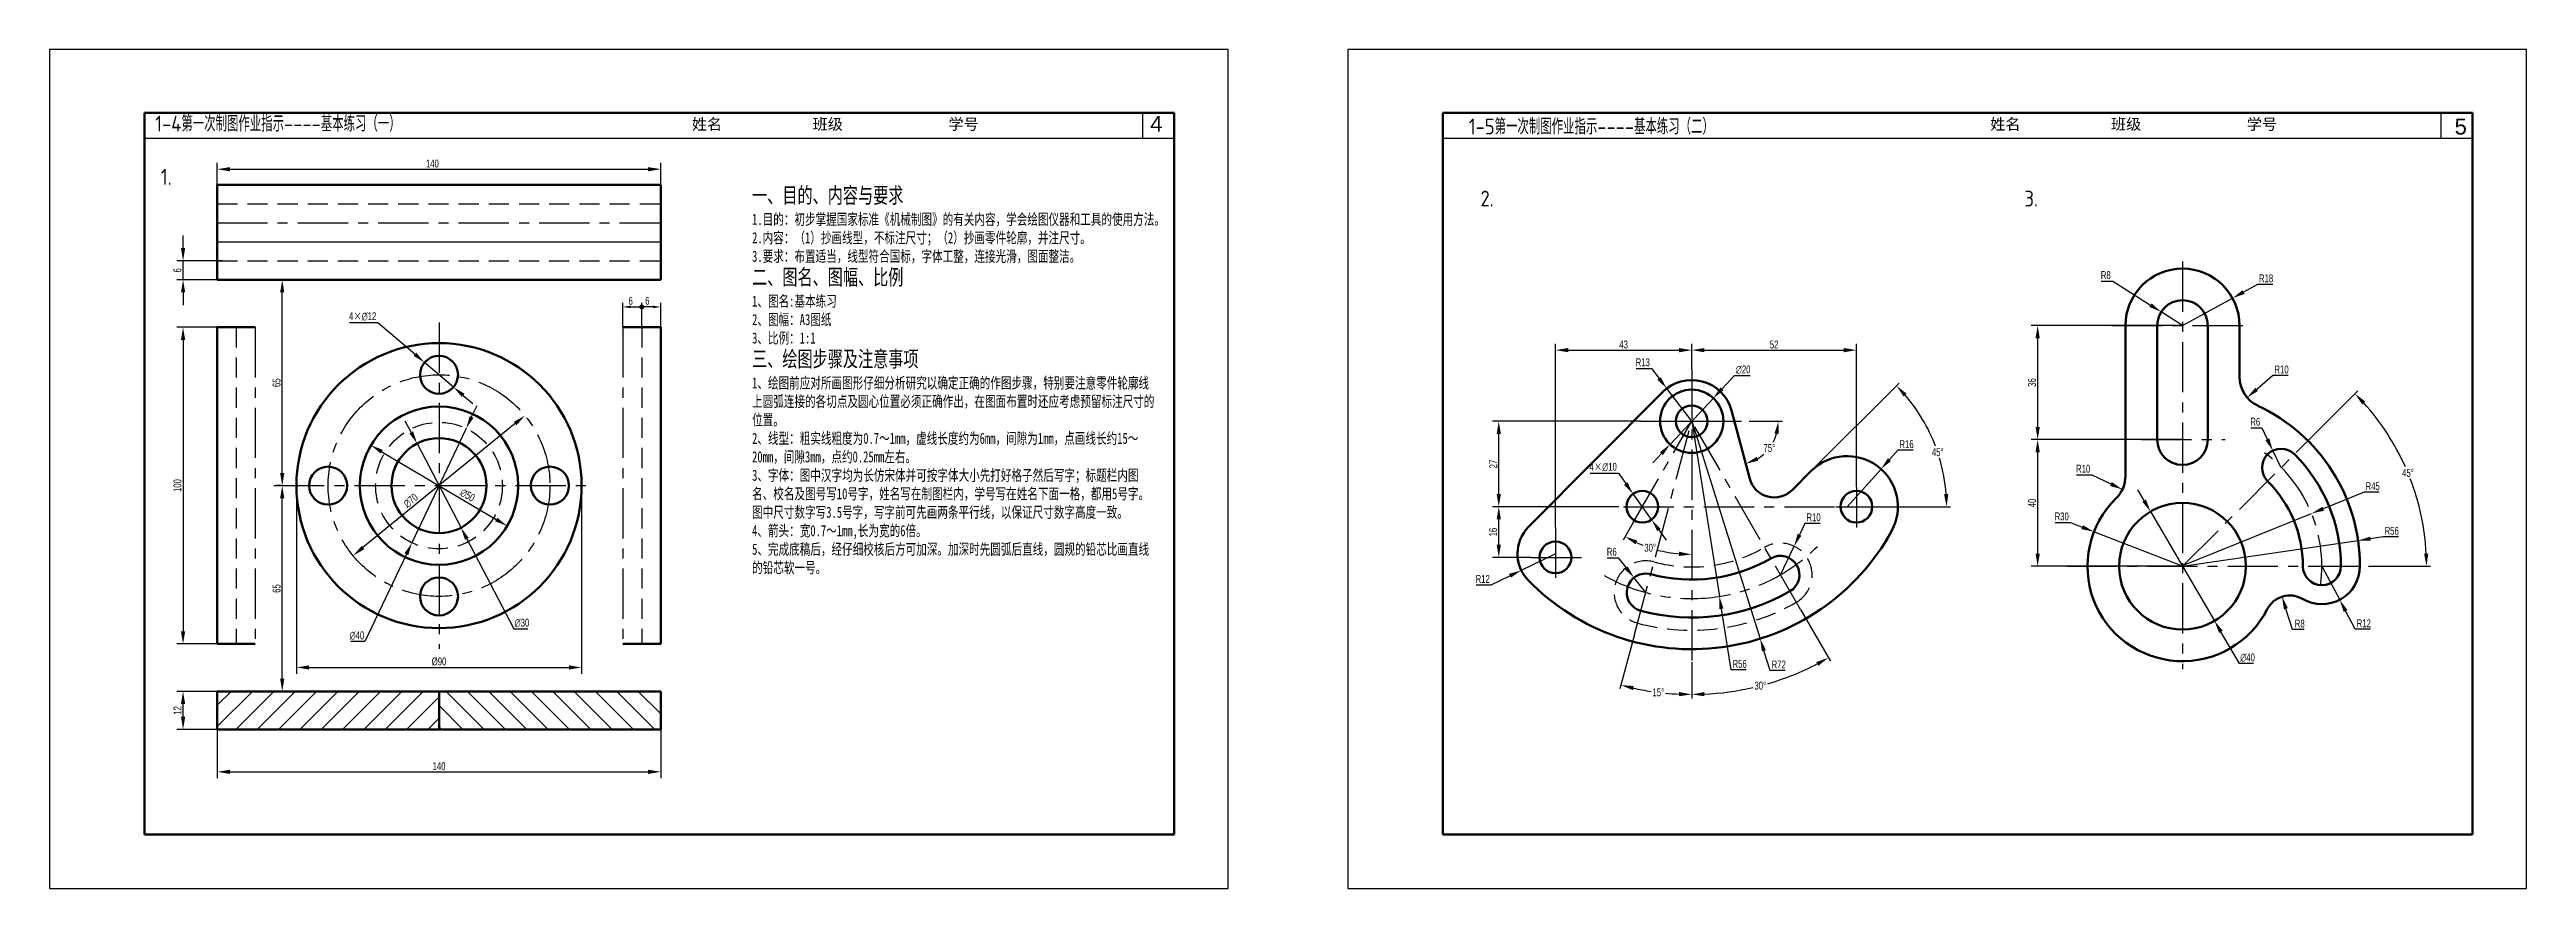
# Model space of a CAD drawing. Header units: millimetres. Extents: x 1205 to 2401, y 439 to 1028.
# Drawn here: x 1205 to 1987, y 439 to 704 of the extents above; entities that cross this region are included whole.
import ezdxf

# ---------------------------------------------------------------- set-up
doc = ezdxf.new("R2010")
doc.units = ezdxf.units.MM
doc.linetypes.add('CENTER', pattern=[50.8, 31.75, -6.35, 6.35, -6.35])
doc.linetypes.add('HIDDEN', pattern=[9.525, 6.35, -3.175])
for name, color, linetype in [('中心线', 250, 'CENTER'), ('尺寸标注', 250, 'Continuous'), ('文字', 7, 'Continuous'), ('细实线', 7, 'Continuous'), ('虚线', 250, 'HIDDEN')]:
    doc.layers.add(name, color=color, linetype=linetype)
doc.layers.add('粗实线', color=7, linetype='Continuous', lineweight=50)
doc.styles.get("Standard").update_dxf_attribs({"font": 'gbenor.shx', "bigfont": 'gbcbig.shx'})
doc.styles.add('尺寸标注', font='ARIAL.TTF', dxfattribs={"width": 0.7})
doc.styles.add('样式 1', font='ARIAL.TTF', dxfattribs={"height": 5})
doc.styles.add('样式 5', font='SIMFANG.TTF', dxfattribs={"width": 0.7, "height": 3.5})
doc.styles.add('汉字', font='gbenor.shx', dxfattribs={"height": 5, "bigfont": 'gbcbig.shx'})
doc.dimstyles.new('ISO-25$0', dxfattribs={"dimtxt": 2.5, "dimasz": 4, "dimexe": 2, "dimexo": 0, "dimgap": 0.5, "dimtad": 1, "dimdec": 1, "dimrnd": 1, "dimdsep": 46, "dimtxsty": '尺寸标注', "dimcen": 0, "dimclrd": 256, "dimclre": 256, "dimclrt": 256, "dimadec": 0, "dimazin": 0, "dimtfac": 1, "dimtdec": 1, "dimtmove": 0, "dimatfit": 3, "dimfxl": 0, "dimlwd": -1, "dimlwe": -1, "dimarcsym": 0})
doc.dimstyles.new('ISO-25$2', dxfattribs={"dimtxt": 2.5, "dimasz": 2.5, "dimexe": 1.25, "dimexo": 0, "dimtad": 1, "dimtih": 1, "dimtoh": 1, "dimdec": 0, "dimdsep": 46, "dimtxsty": '尺寸标注', "dimcen": 2.5, "dimclrd": 256, "dimclre": 256, "dimclrt": 256, "dimadec": 0, "dimazin": 0, "dimtfac": 1, "dimtdec": 0, "dimtmove": 0, "dimatfit": 3, "dimfxl": 0, "dimlwd": -1, "dimlwe": -1, "dimarcsym": 0})
doc.dimstyles.new('ISO-25$3', dxfattribs={"dimtxt": 2.5, "dimasz": 2.5, "dimexe": 1.25, "dimexo": 0, "dimtad": 1, "dimtoh": 1, "dimdec": 0, "dimdsep": 46, "dimtxsty": '尺寸标注', "dimcen": 2.5, "dimclrd": 256, "dimclre": 256, "dimclrt": 256, "dimadec": 0, "dimazin": 0, "dimtfac": 1, "dimtdec": 0, "dimtmove": 0, "dimatfit": 0, "dimfxl": 0, "dimlwd": -1, "dimlwe": -1, "dimarcsym": 0})
doc.dimstyles.new('ISO-25$4', dxfattribs={"dimtxt": 2.5, "dimasz": 2.5, "dimexe": 1.25, "dimexo": 0, "dimtad": 1, "dimtoh": 1, "dimdec": 0, "dimdsep": 46, "dimtxsty": '尺寸标注', "dimcen": 2.5, "dimclrd": 256, "dimclre": 256, "dimclrt": 256, "dimadec": 0, "dimazin": 0, "dimtfac": 1, "dimtdec": 0, "dimtmove": 0, "dimatfit": 3, "dimfxl": 0, "dimlwd": -1, "dimlwe": -1, "dimarcsym": 0})
doc.dimstyles.new('小尺寸', dxfattribs={"dimtxt": 2.5, "dimasz": 2.5, "dimexe": 1.25, "dimexo": 0, "dimtad": 1, "dimdec": 0, "dimdsep": 46, "dimtxsty": '尺寸标注', "dimblk2": 'DOTSMALL', "dimsah": 1, "dimcen": 2.5, "dimclrd": 256, "dimclre": 256, "dimclrt": 256, "dimadec": 0, "dimazin": 0, "dimtfac": 1, "dimtdec": 0, "dimtmove": 0, "dimatfit": 3, "dimfxl": 0, "dimlwd": -1, "dimlwe": -1, "dimarcsym": 0})

msp = doc.modelspace()

# ---------------------------------------------------------------- texts
at = {"layer": '尺寸标注', "color": 7, "char_height": 5, "width": 10, "attachment_point": 5, "style": '样式 1'}
for s, insert in [('4', (1554.64, 680.76)), ('5', (1966.35, 679.85))]:
    msp.add_mtext(s, dxfattribs=dict(at, insert=insert))
at = {"layer": '文字', "color": 7, "char_height": 3.5, "width": 313.5, "attachment_point": 4}
for insert in [(1403.25, 680.45), (1813.07, 680.45)]:
    msp.add_mtext('{\\fSimSun|b0|i0|c134|p2;  姓名            班级              学号}', dxfattribs=dict(at, insert=insert))
at = {"layer": '细实线', "color": 7}
for s, insert, char_height, width, attachment_point, style in [('{\\fSimSun|b0|i0|c134|p2;  }1-4第一次制图作业指示----基本练习（一）', (1231.85, 680.76), 5, 313.5, 4, '汉字'), ('  1-5第一次制图作业指示----基本练习（二）', (1647.85, 679.85), 5, 313.5, 4, '汉字'), ('{\\H1.429x;一、目的、内容与要求}\\P1.目的：初步掌握国家标准《机械制图》的有关内容，学会绘图仪器和工具的使用方法。\\P2.内容：（1）抄画线型，不标注尺寸；（2）抄画零件轮廓，并注尺寸。\\P3.要求：布置适当，线型符合国标，字体工整，连接光滑，图面整洁。\\P{\\H1.429x;二、图名、图幅、比例}\\P1、图名:基本练习\\P2、图幅：A3图纸\\P3、比例：1:1\\P{\\H1.429x;三、绘图步骤及注意事项}\\P1、绘图前应对所画图形仔细分析研究以确定正确的作图步骤，特别要注意零件轮廓线上圆弧连接的各切点及圆心位置必须正确作出，在图面布置时还应考虑预留标注尺寸的位置。\\P2、线型：粗实线粗度为0.7～1mm，虚线长度约为6mm，间隙为1mm，点画线长约15～20mm，间隙3mm，点约0.25mm左右。\\P3、字体：图中汉字均为长仿宋体并可按字体大小先打好格子然后写字；标题栏内图名、校名及图号写10号字，姓名写在制图栏内，学号写在姓名下面一格，都用5号字。图中尺寸数字写3.5号字，写字前可先画两条平行线，以保证尺寸数字高度一致。\\P4、箭头：宽0.7～1mm,长为宽的6倍。\\P5、完成底稿后，经仔细校核后方可加深。加深时先圆弧后直线，圆规的铅芯比画直线的铅芯软一号。', (1427.03, 660.69), 3.5, 128.054, 1, '样式 5')]:
    msp.add_mtext(s, dxfattribs=dict(at, insert=insert, char_height=char_height, width=width, attachment_point=attachment_point, style=style))
at = {"layer": '细实线', "color": 7, "ltscale": 0.3, "char_height": 5, "width": 10, "attachment_point": 5}
for s, insert in [('1.', (1242.11, 664)), ('2.', (1659.03, 657.15)), ('3.', (1830.78, 657.15))]:
    msp.add_mtext(s, dxfattribs=dict(at, insert=insert))

# ---------------------------------------------------------------- blocks, each defined once
blk = doc.blocks.new('*D146')
at = {"layer": 'Defpoints', "color": 0, "transparency": 16777216}
for p in [(1868.43, 558.29), (1888.63, 523.76)]:
    blk.add_point(p, dxfattribs=at)
at = {"layer": '尺寸标注', "transparency": 16777216}
for p, q in [((1866.41, 561.74), (1864.39, 565.19)), ((1868.43, 558.29), (1888.63, 523.76)), ((1896.54, 510.25), (1890.65, 520.31)), ((1900.99, 510.25), (1896.54, 510.25))]:
    blk.add_line(p, q, dxfattribs=at)
for points in [[(1866.99, 562.08), (1865.84, 561.4), (1868.43, 558.29)], [(1891.23, 520.64), (1890.07, 519.97), (1888.63, 523.76)]]:
    blk.add_solid(points, dxfattribs=at)
at = {"layer": '尺寸标注', "transparency": 16777216, "insert": (1899.07, 512.15), "char_height": 2.5, "attachment_point": 5, "style": '尺寸标注'}
blk.add_mtext('∅40', dxfattribs=at)
blk = doc.blocks.new('*D147')
at = {"layer": 'Defpoints', "color": 0, "transparency": 16777216}
for p in [(1919.25, 557.68), (1877.8, 540.93)]:
    blk.add_point(p, dxfattribs=at)
at = {"layer": '尺寸标注', "transparency": 16777216}
for p, q in [((1935.83, 564.38), (1922.96, 559.18)), ((1940.65, 564.38), (1935.83, 564.38)), ((1877.8, 540.93), (1919.25, 557.68))]:
    blk.add_line(p, q, dxfattribs=at)
blk.add_solid([(1922.71, 559.8), (1923.21, 558.56), (1919.25, 557.68)], dxfattribs=at)
at = {"layer": '尺寸标注', "transparency": 16777216, "insert": (1938.56, 566.28), "char_height": 2.5, "attachment_point": 5, "style": '尺寸标注'}
blk.add_mtext('R45', dxfattribs=at)
blk = doc.blocks.new('*D148')
at = {"layer": 'Defpoints', "color": 0, "transparency": 16777216}
for p in [(1933.94, 549.12), (1878.53, 541.02)]:
    blk.add_point(p, dxfattribs=at)
at = {"layer": '尺寸标注', "transparency": 16777216}
for p, q in [((1878.53, 541.02), (1933.94, 549.12)), ((1941.86, 550.28), (1937.9, 549.7)), ((1946.66, 550.28), (1941.86, 550.28))]:
    blk.add_line(p, q, dxfattribs=at)
blk.add_solid([(1937.8, 550.36), (1938, 549.04), (1933.94, 549.12)], dxfattribs=at)
at = {"layer": '尺寸标注', "transparency": 16777216, "insert": (1944.57, 552.18), "char_height": 2.5, "attachment_point": 5, "style": '尺寸标注'}
blk.add_mtext('R56', dxfattribs=at)
blk = doc.blocks.new('*D149')
at = {"layer": 'Defpoints', "color": 0, "transparency": 16777216}
for p in [(1909.96, 531.4), (1912.39, 523.78)]:
    blk.add_point(p, dxfattribs=at)
at = {"layer": '尺寸标注', "transparency": 16777216}
for p, q in [((1913.29, 520.99), (1911.18, 527.59)), ((1916.95, 520.99), (1913.29, 520.99))]:
    blk.add_line(p, q, dxfattribs=at)
blk.add_solid([(1911.81, 527.8), (1910.54, 527.39), (1909.96, 531.4)], dxfattribs=at)
at = {"layer": '尺寸标注', "transparency": 16777216, "insert": (1915.54, 522.89), "char_height": 2.5, "attachment_point": 5, "style": '尺寸标注'}
blk.add_mtext('R8', dxfattribs=at)
blk = doc.blocks.new('*D150')
at = {"layer": 'Defpoints', "color": 0, "transparency": 16777216}
for p in [(1922.53, 541.02), (1928.14, 530.42)]:
    blk.add_point(p, dxfattribs=at)
at = {"layer": '尺寸标注', "transparency": 16777216}
for p, q in [((1922.53, 541.02), (1928.14, 530.42)), ((1933.05, 521.12), (1930.01, 526.88)), ((1937.84, 521.12), (1933.05, 521.12))]:
    blk.add_line(p, q, dxfattribs=at)
blk.add_solid([(1930.6, 527.19), (1929.42, 526.57), (1928.14, 530.42)], dxfattribs=at)
at = {"layer": '尺寸标注', "transparency": 16777216, "insert": (1935.76, 523), "char_height": 2.5, "attachment_point": 5, "style": '尺寸标注'}
blk.add_mtext('R12', dxfattribs=at)
blk = doc.blocks.new('*D151')
at = {"layer": 'Defpoints', "color": 0, "transparency": 16777216}
for p in [(1907.03, 577.54), (1909.64, 572.14)]:
    blk.add_point(p, dxfattribs=at)
at = {"layer": '尺寸标注', "transparency": 16777216}
for p, q in [((1900.11, 584.74), (1903.56, 584.74)), ((1903.56, 584.74), (1905.29, 581.14)), ((1909.64, 572.14), (1907.03, 577.54))]:
    blk.add_line(p, q, dxfattribs=at)
blk.add_solid([(1905.9, 581.43), (1904.69, 580.85), (1907.03, 577.54)], dxfattribs=at)
at = {"layer": '尺寸标注', "transparency": 16777216, "insert": (1901.52, 586.64), "char_height": 2.5, "attachment_point": 5, "style": '尺寸标注'}
blk.add_mtext('R6', dxfattribs=at)
blk = doc.blocks.new('*D152')
at = {"layer": 'Defpoints', "color": 0, "transparency": 16777216}
for p in [(1850.58, 551.92), (1878.53, 541.02)]:
    blk.add_point(p, dxfattribs=at)
at = {"layer": '尺寸标注', "transparency": 16777216}
for p, q in [((1838.33, 554.83), (1843.13, 554.83)), ((1843.13, 554.83), (1846.85, 553.37)), ((1878.53, 541.02), (1850.58, 551.92))]:
    blk.add_line(p, q, dxfattribs=at)
blk.add_solid([(1847.1, 554), (1846.61, 552.75), (1850.58, 551.92)], dxfattribs=at)
at = {"layer": '尺寸标注', "transparency": 16777216, "insert": (1840.41, 556.73), "char_height": 2.5, "attachment_point": 5, "style": '尺寸标注'}
blk.add_mtext('R30', dxfattribs=at)
blk = doc.blocks.new('*D153')
at = {"layer": 'Defpoints', "color": 0, "transparency": 16777216}
for p in [(1850.53, 569.59), (1859.55, 565.26)]:
    blk.add_point(p, dxfattribs=at)
at = {"layer": '尺寸标注', "transparency": 16777216}
for p, q in [((1845.09, 569.9), (1849.89, 569.9)), ((1849.89, 569.9), (1855.94, 566.99))]:
    blk.add_line(p, q, dxfattribs=at)
blk.add_solid([(1856.23, 567.59), (1855.65, 566.39), (1859.55, 565.26)], dxfattribs=at)
at = {"layer": '尺寸标注', "transparency": 16777216, "insert": (1847.18, 571.8), "char_height": 2.5, "attachment_point": 5, "style": '尺寸标注'}
blk.add_mtext('R10', dxfattribs=at)
blk = doc.blocks.new('*D154')
at = {"layer": 'Defpoints', "color": 0, "transparency": 16777216}
for p in [(1898.93, 594.29), (1906.53, 600.79)]:
    blk.add_point(p, dxfattribs=at)
at = {"layer": '尺寸标注', "transparency": 16777216}
for p, q in [((1907.07, 601.25), (1901.97, 596.89)), ((1911.87, 601.25), (1907.07, 601.25))]:
    blk.add_line(p, q, dxfattribs=at)
blk.add_solid([(1901.54, 597.4), (1902.4, 596.39), (1898.93, 594.29)], dxfattribs=at)
at = {"layer": '尺寸标注', "transparency": 16777216, "insert": (1909.79, 603.15), "char_height": 2.5, "attachment_point": 5, "style": '尺寸标注'}
blk.add_mtext('R10', dxfattribs=at)
blk = doc.blocks.new('*D155')
at = {"layer": 'Defpoints', "color": 0, "transparency": 16777216}
for p in [(1894.31, 625.69), (1878.53, 617.02)]:
    blk.add_point(p, dxfattribs=at)
at = {"layer": '尺寸标注', "transparency": 16777216}
for p, q in [((1878.53, 617.02), (1894.31, 625.69)), ((1902.19, 630.02), (1897.81, 627.61)), ((1907, 630.02), (1902.19, 630.02))]:
    blk.add_line(p, q, dxfattribs=at)
blk.add_solid([(1897.49, 628.2), (1898.13, 627.03), (1894.31, 625.69)], dxfattribs=at)
at = {"layer": '尺寸标注', "transparency": 16777216, "insert": (1904.91, 631.92), "char_height": 2.5, "attachment_point": 5, "style": '尺寸标注'}
blk.add_mtext('R18', dxfattribs=at)
blk = doc.blocks.new('*D156')
at = {"layer": 'Defpoints', "color": 0, "transparency": 16777216}
for p in [(1871.79, 621.33), (1878.53, 617.02)]:
    blk.add_point(p, dxfattribs=at)
at = {"layer": '尺寸标注', "transparency": 16777216}
for p, q in [((1852.9, 631.04), (1856.56, 631.04)), ((1856.56, 631.04), (1868.42, 623.48)), ((1878.53, 617.02), (1871.79, 621.33))]:
    blk.add_line(p, q, dxfattribs=at)
blk.add_solid([(1868.77, 624.04), (1868.06, 622.92), (1871.79, 621.33)], dxfattribs=at)
at = {"layer": '尺寸标注', "transparency": 16777216, "insert": (1854.31, 632.95), "char_height": 2.5, "attachment_point": 5, "style": '尺寸标注'}
blk.add_mtext('R8', dxfattribs=at)
blk = doc.blocks.new('*D157')
at = {"layer": 'Defpoints', "color": 0, "transparency": 16777216}
for p in [(1878.53, 617.02), (1832.81, 581.02), (1878.53, 581.02)]:
    blk.add_point(p, dxfattribs=at)
at = {"layer": '尺寸标注', "transparency": 16777216}
for p, q in [((1878.53, 617.02), (1830.81, 617.02)), ((1832.81, 613.02), (1832.81, 585.02)), ((1878.53, 581.02), (1830.81, 581.02))]:
    blk.add_line(p, q, dxfattribs=at)
for points in [[(1832.14, 613.02), (1833.48, 613.02), (1832.81, 617.02)], [(1832.14, 585.02), (1833.48, 585.02), (1832.81, 581.02)]]:
    blk.add_solid(points, dxfattribs=at)
at = {"layer": '尺寸标注', "transparency": 16777216, "insert": (1831.03, 599.02), "char_height": 2.5, "attachment_point": 5, "rotation": 90, "style": '尺寸标注'}
blk.add_mtext('36', dxfattribs=at)
blk = doc.blocks.new('*D158')
at = {"layer": 'Defpoints', "color": 0, "transparency": 16777216}
for p in [(1920.53, 583.02), (1952.92, 560.96), (1841.99, 541.02), (1878.53, 541.02), (1940.49, 541.02)]:
    blk.add_point(p, dxfattribs=at)
at = {"layer": '尺寸标注', "transparency": 16777216}
for p, q in [((1920.53, 583.02), (1933.87, 596.37)), ((1940.49, 541.02), (1956.8, 541.02))]:
    blk.add_line(p, q, dxfattribs=at)
for start, end in [(24.03567, 42.02394), (2.97606, 20.9812)]:
    blk.add_arc((1878.53, 541.02), 77.02, start, end, dxfattribs=at)
for points in [[(1935.26, 592.12), (1936.23, 593.04), (1932.99, 595.48)], [(1956.11, 545.04), (1954.78, 545), (1955.55, 541.02)]]:
    blk.add_solid(points, dxfattribs=at)
at = {"layer": '尺寸标注', "transparency": 16777216, "insert": (1949.69, 570.5), "char_height": 2.5, "attachment_point": 5, "style": '尺寸标注'}
blk.add_mtext('45°', dxfattribs=at)
blk = doc.blocks.new('*D117')
at = {"layer": 'Defpoints', "color": 0, "transparency": 16777216}
for p in [(1832.81, 581.02), (1832.81, 541.02), (1878.53, 541.02)]:
    blk.add_point(p, dxfattribs=at)
at = {"layer": '尺寸标注', "transparency": 16777216}
for p, q in [((1832.81, 581.02), (1830.81, 581.02)), ((1832.81, 577.02), (1832.81, 545.02)), ((1878.53, 541.02), (1830.81, 541.02))]:
    blk.add_line(p, q, dxfattribs=at)
for points in [[(1832.14, 577.02), (1833.48, 577.02), (1832.81, 581.02)], [(1832.14, 545.02), (1833.48, 545.02), (1832.81, 541.02)]]:
    blk.add_solid(points, dxfattribs=at)
at = {"layer": '尺寸标注', "transparency": 16777216, "insert": (1831.03, 561.02), "char_height": 2.5, "attachment_point": 5, "rotation": 90, "style": '尺寸标注'}
blk.add_mtext('40', dxfattribs=at)
blk = doc.blocks.new('*D120')
at = {"layer": 'Defpoints', "color": 0, "transparency": 16777216}
for p in [(1306.7, 579.22), (1349.72, 553.74)]:
    blk.add_point(p, dxfattribs=at)
at = {"layer": '尺寸标注', "transparency": 16777216}
blk.add_line((1310.14, 577.18), (1346.28, 555.77), dxfattribs=at)
for points in [[(1310.48, 577.76), (1309.81, 576.61), (1306.7, 579.22)], [(1346.62, 556.35), (1345.94, 555.2), (1349.72, 553.74)]]:
    blk.add_solid(points, dxfattribs=at)
at = {"layer": '尺寸标注', "transparency": 16777216, "insert": (1337.2, 563.44), "char_height": 2.5, "attachment_point": 5, "rotation": 329.35516, "style": '尺寸标注'}
blk.add_mtext('∅50', dxfattribs=at)
blk = doc.blocks.new('*D121')
at = {"layer": 'Defpoints', "color": 0, "transparency": 16777216}
for p in [(1355.34, 588.6), (1301.09, 544.36)]:
    blk.add_point(p, dxfattribs=at)
at = {"layer": '尺寸标注', "transparency": 16777216}
blk.add_line((1352.24, 586.07), (1304.19, 546.89), dxfattribs=at)
for points in [[(1351.81, 586.59), (1352.66, 585.55), (1355.34, 588.6)], [(1303.77, 547.4), (1304.61, 546.37), (1301.09, 544.36)]]:
    blk.add_solid(points, dxfattribs=at)
at = {"layer": '尺寸标注', "transparency": 16777216, "insert": (1319.29, 561.74), "char_height": 2.5, "attachment_point": 5, "rotation": 39.19986, "style": '尺寸标注'}
blk.add_mtext('∅70', dxfattribs=at)
blk = doc.blocks.new('*D122')
at = {"layer": 'Defpoints', "color": 0, "transparency": 16777216}
for p in [(1283.21, 566.48), (1373.21, 566.48), (1373.21, 509.04)]:
    blk.add_point(p, dxfattribs=at)
at = {"layer": '尺寸标注', "transparency": 16777216}
for p, q in [((1283.21, 566.48), (1283.21, 507.04)), ((1373.21, 566.48), (1373.21, 507.04)), ((1287.21, 509.04), (1369.21, 509.04))]:
    blk.add_line(p, q, dxfattribs=at)
for points in [[(1287.21, 509.71), (1287.21, 508.38), (1283.21, 509.04)], [(1369.21, 509.71), (1369.21, 508.38), (1373.21, 509.04)]]:
    blk.add_solid(points, dxfattribs=at)
at = {"layer": '尺寸标注', "transparency": 16777216, "insert": (1328.21, 510.89), "char_height": 2.5, "attachment_point": 5, "style": '尺寸标注'}
blk.add_mtext('%%C90', dxfattribs=at)
blk = doc.blocks.new('*D123')
at = {"layer": 'Defpoints', "color": 0, "transparency": 16777216}
for p in [(1323.64, 605.37), (1332.78, 597.59)]:
    blk.add_point(p, dxfattribs=at)
at = {"layer": '尺寸标注', "transparency": 16777216}
for p, q in [((1308.9, 617.94), (1299.96, 617.94)), ((1320.6, 607.96), (1308.9, 617.94)), ((1332.78, 597.59), (1323.64, 605.37)), ((1335.82, 594.99), (1338.87, 592.4))]:
    blk.add_line(p, q, dxfattribs=at)
for points in [[(1321.03, 608.47), (1320.17, 607.46), (1323.64, 605.37)], [(1336.26, 595.5), (1335.39, 594.49), (1332.78, 597.59)]]:
    blk.add_solid(points, dxfattribs=at)
at = {"layer": '尺寸标注', "transparency": 16777216, "insert": (1304.12, 619.91), "char_height": 2.5, "attachment_point": 5, "style": '尺寸标注'}
blk.add_mtext('4{\\fSimSun|b0|i0|c134|p54;×}∅12', dxfattribs=at)
blk = doc.blocks.new('_DotSmall')
at = {"color": 0, "linetype": 'ByBlock', "const_width": 0.5}
blk.add_lwpolyline([(-0.0625, 0, 1), (0.0625, 0, 1)], format="xyb", close=True, dxfattribs=at)
blk = doc.blocks.new('*D124')
at = {"layer": 'Defpoints', "color": 0, "transparency": 16777216}
for p in [(1392.21, 622.93), (1386.21, 616.48), (1392.21, 616.48)]:
    blk.add_point(p, dxfattribs=at)
at = {"layer": '尺寸标注', "transparency": 16777216}
for p, q in [((1386.21, 616.48), (1386.21, 624.18)), ((1388.71, 622.93), (1392.21, 622.93)), ((1392.21, 616.48), (1392.21, 624.18))]:
    blk.add_line(p, q, dxfattribs=at)
blk.add_solid([(1388.71, 623.35), (1388.71, 622.52), (1386.21, 622.93)], dxfattribs=at)
at = {"layer": '尺寸标注', "transparency": 16777216, "xscale": 2.5, "yscale": 2.5, "zscale": 2.5}
blk.add_blockref('_DotSmall', (1392.21, 622.93), dxfattribs=at)
at = {"layer": '尺寸标注', "transparency": 16777216, "insert": (1388.71, 624.83), "char_height": 2.5, "attachment_point": 5, "style": '尺寸标注'}
blk.add_mtext('6', dxfattribs=at)
blk = doc.blocks.new('*D125')
at = {"layer": 'Defpoints', "color": 0, "transparency": 16777216}
for p in [(1398.21, 666.42), (1258.21, 661.48), (1398.21, 661.48)]:
    blk.add_point(p, dxfattribs=at)
at = {"layer": '尺寸标注', "transparency": 16777216}
for p, q in [((1258.21, 661.48), (1258.21, 668.42)), ((1262.21, 666.42), (1394.21, 666.42)), ((1398.21, 661.48), (1398.21, 668.42))]:
    blk.add_line(p, q, dxfattribs=at)
for points in [[(1262.21, 667.08), (1262.21, 665.75), (1258.21, 666.42)], [(1394.21, 667.08), (1394.21, 665.75), (1398.21, 666.42)]]:
    blk.add_solid(points, dxfattribs=at)
at = {"layer": '尺寸标注', "transparency": 16777216, "insert": (1326.11, 668.19), "char_height": 2.5, "attachment_point": 5, "style": '尺寸标注'}
blk.add_mtext('140', dxfattribs=at)
blk = doc.blocks.new('*D126')
at = {"layer": 'Defpoints', "color": 0, "transparency": 16777216}
for p in [(1278.72, 631.48), (1279.63, 631.48), (1278.72, 566.48)]:
    blk.add_point(p, dxfattribs=at)
at = {"layer": '尺寸标注', "transparency": 16777216}
for p, q in [((1279.63, 631.48), (1276.72, 631.48)), ((1278.72, 570.48), (1278.72, 627.48)), ((1278.72, 566.48), (1276.72, 566.48))]:
    blk.add_line(p, q, dxfattribs=at)
for points in [[(1278.05, 627.48), (1279.38, 627.48), (1278.72, 631.48)], [(1278.05, 570.48), (1279.38, 570.48), (1278.72, 566.48)]]:
    blk.add_solid(points, dxfattribs=at)
at = {"layer": '尺寸标注', "transparency": 16777216, "insert": (1276.94, 598.98), "char_height": 2.5, "attachment_point": 5, "rotation": 90, "style": '尺寸标注'}
blk.add_mtext('65', dxfattribs=at)
blk = doc.blocks.new('*D127')
at = {"layer": 'Defpoints', "color": 0, "transparency": 16777216}
for p in [(1278.72, 566.48), (1278.72, 566.48), (1280.15, 501.48)]:
    blk.add_point(p, dxfattribs=at)
at = {"layer": '尺寸标注', "transparency": 16777216}
for p, q in [((1278.72, 566.48), (1276.72, 566.48)), ((1278.72, 505.48), (1278.72, 562.48)), ((1280.15, 501.48), (1276.72, 501.48))]:
    blk.add_line(p, q, dxfattribs=at)
for points in [[(1278.05, 562.48), (1279.38, 562.48), (1278.72, 566.48)], [(1278.05, 505.48), (1279.38, 505.48), (1278.72, 501.48)]]:
    blk.add_solid(points, dxfattribs=at)
at = {"layer": '尺寸标注', "transparency": 16777216, "insert": (1276.94, 533.98), "char_height": 2.5, "attachment_point": 5, "rotation": 90, "style": '尺寸标注'}
blk.add_mtext('65', dxfattribs=at)
blk = doc.blocks.new('*D128')
at = {"layer": 'Defpoints', "color": 0, "transparency": 16777216}
for p in [(1258.21, 489.48), (1398.21, 489.48), (1398.21, 476.08)]:
    blk.add_point(p, dxfattribs=at)
at = {"layer": '尺寸标注', "transparency": 16777216}
for p, q in [((1258.21, 489.48), (1258.21, 474.08)), ((1398.21, 489.48), (1398.21, 474.08)), ((1262.21, 476.08), (1394.21, 476.08))]:
    blk.add_line(p, q, dxfattribs=at)
for points in [[(1262.21, 476.74), (1262.21, 475.41), (1258.21, 476.08)], [(1394.21, 476.74), (1394.21, 475.41), (1398.21, 476.08)]]:
    blk.add_solid(points, dxfattribs=at)
at = {"layer": '尺寸标注', "transparency": 16777216, "insert": (1328.21, 477.85), "char_height": 2.5, "attachment_point": 5, "style": '尺寸标注'}
blk.add_mtext('140', dxfattribs=at)
blk = doc.blocks.new('*D129')
at = {"layer": 'Defpoints', "color": 0, "transparency": 16777216}
for p in [(1247.42, 501.48), (1258.21, 501.48), (1258.21, 489.48)]:
    blk.add_point(p, dxfattribs=at)
at = {"layer": '尺寸标注', "transparency": 16777216}
for p, q in [((1258.21, 501.48), (1245.42, 501.48)), ((1247.42, 493.48), (1247.42, 497.48)), ((1258.21, 489.48), (1245.42, 489.48))]:
    blk.add_line(p, q, dxfattribs=at)
for points in [[(1246.75, 497.48), (1248.09, 497.48), (1247.42, 501.48)], [(1246.75, 493.48), (1248.09, 493.48), (1247.42, 489.48)]]:
    blk.add_solid(points, dxfattribs=at)
at = {"layer": '尺寸标注', "transparency": 16777216, "insert": (1245.66, 495.48), "char_height": 2.5, "attachment_point": 5, "rotation": 90, "style": '尺寸标注'}
blk.add_mtext('12', dxfattribs=at)
blk = doc.blocks.new('*D130')
at = {"layer": 'Defpoints', "color": 0, "transparency": 16777216}
for p in [(1247.42, 637.48), (1259.82, 637.48), (1258.21, 631.48)]:
    blk.add_point(p, dxfattribs=at)
at = {"layer": '尺寸标注', "transparency": 16777216}
for p, q in [((1247.42, 641.48), (1247.42, 645.48)), ((1259.82, 637.48), (1245.42, 637.48)), ((1247.42, 631.48), (1247.42, 637.48)), ((1258.21, 631.48), (1245.42, 631.48)), ((1247.42, 627.48), (1247.42, 623.48))]:
    blk.add_line(p, q, dxfattribs=at)
for points in [[(1246.75, 641.48), (1248.09, 641.48), (1247.42, 637.48)], [(1246.75, 627.48), (1248.09, 627.48), (1247.42, 631.48)]]:
    blk.add_solid(points, dxfattribs=at)
at = {"layer": '尺寸标注', "transparency": 16777216, "insert": (1245.64, 634.48), "char_height": 2.5, "attachment_point": 5, "rotation": 90, "style": '尺寸标注'}
blk.add_mtext('6', dxfattribs=at)
blk = doc.blocks.new('*D131')
at = {"layer": 'Defpoints', "color": 0, "transparency": 16777216}
for p in [(1258.21, 616.48), (1247.42, 516.48), (1258.21, 516.48)]:
    blk.add_point(p, dxfattribs=at)
at = {"layer": '尺寸标注', "transparency": 16777216}
for p, q in [((1258.21, 616.48), (1245.42, 616.48)), ((1247.42, 612.48), (1247.42, 520.48)), ((1258.21, 516.48), (1245.42, 516.48))]:
    blk.add_line(p, q, dxfattribs=at)
for points in [[(1246.75, 612.48), (1248.09, 612.48), (1247.42, 616.48)], [(1246.75, 520.48), (1248.09, 520.48), (1247.42, 516.48)]]:
    blk.add_solid(points, dxfattribs=at)
at = {"layer": '尺寸标注', "transparency": 16777216, "insert": (1245.64, 566.48), "char_height": 2.5, "attachment_point": 5, "rotation": 90, "style": '尺寸标注'}
blk.add_mtext('100', dxfattribs=at)
blk = doc.blocks.new('*D132')
at = {"layer": 'Defpoints', "color": 0, "transparency": 16777216}
for p in [(1705.12, 563.87), (1710.94, 555.73)]:
    blk.add_point(p, dxfattribs=at)
at = {"layer": '尺寸标注', "transparency": 16777216}
for p, q in [((1691.52, 570.37), (1700.46, 570.37)), ((1700.46, 570.37), (1702.79, 567.12)), ((1710.94, 555.73), (1705.12, 563.87)), ((1713.27, 552.48), (1715.59, 549.23))]:
    blk.add_line(p, q, dxfattribs=at)
for points in [[(1703.33, 567.51), (1702.25, 566.73), (1705.12, 563.87)], [(1713.81, 552.87), (1712.72, 552.09), (1710.94, 555.73)]]:
    blk.add_solid(points, dxfattribs=at)
at = {"layer": '尺寸标注', "transparency": 16777216, "insert": (1695.68, 572.34), "char_height": 2.5, "attachment_point": 5, "style": '尺寸标注'}
blk.add_mtext('4{\\fSimSun|b0|i0|c134|p54;×}∅10', dxfattribs=at)
blk = doc.blocks.new('*D133')
at = {"layer": 'Defpoints', "color": 0, "transparency": 16777216}
for p in [(1783.37, 571.71), (1772.68, 559.8)]:
    blk.add_point(p, dxfattribs=at)
at = {"layer": '尺寸标注', "transparency": 16777216}
for p, q in [((1772.68, 559.8), (1783.37, 571.71)), ((1788.71, 577.66), (1786.04, 574.68)), ((1793.52, 577.66), (1788.71, 577.66))]:
    blk.add_line(p, q, dxfattribs=at)
blk.add_solid([(1785.54, 575.13), (1786.53, 574.24), (1783.37, 571.71)], dxfattribs=at)
at = {"layer": '尺寸标注', "transparency": 16777216, "insert": (1791.43, 579.56), "char_height": 2.5, "attachment_point": 5, "style": '尺寸标注'}
blk.add_mtext('R16', dxfattribs=at)
blk = doc.blocks.new('*D134')
at = {"layer": 'Defpoints', "color": 0, "transparency": 16777216}
for p in [(1723.62, 586.8), (1732.36, 531.49)]:
    blk.add_point(p, dxfattribs=at)
at = {"layer": '尺寸标注', "transparency": 16777216}
for p, q in [((1723.62, 586.8), (1732.36, 531.49)), ((1736.03, 508.25), (1732.99, 527.54)), ((1740.84, 508.25), (1736.03, 508.25))]:
    blk.add_line(p, q, dxfattribs=at)
blk.add_solid([(1733.64, 527.64), (1732.33, 527.43), (1732.36, 531.49)], dxfattribs=at)
at = {"layer": '尺寸标注', "transparency": 16777216, "insert": (1738.75, 510.15), "char_height": 2.5, "attachment_point": 5, "style": '尺寸标注'}
blk.add_mtext('R56', dxfattribs=at)
blk = doc.blocks.new('*D135')
at = {"layer": 'Defpoints', "color": 0, "transparency": 16777216}
for p in [(1755.92, 547.33), (1751.62, 538.3)]:
    blk.add_point(p, dxfattribs=at)
at = {"layer": '尺寸标注', "transparency": 16777216}
for p, q in [((1751.62, 538.3), (1755.92, 547.33)), ((1759.36, 554.55), (1757.64, 550.94)), ((1764.16, 554.55), (1759.36, 554.55))]:
    blk.add_line(p, q, dxfattribs=at)
blk.add_solid([(1757.04, 551.23), (1758.24, 550.66), (1755.92, 547.33)], dxfattribs=at)
at = {"layer": '尺寸标注', "transparency": 16777216, "insert": (1762.07, 556.45), "char_height": 2.5, "attachment_point": 5, "style": '尺寸标注'}
blk.add_mtext('R10', dxfattribs=at)
blk = doc.blocks.new('*D136')
at = {"layer": 'Defpoints', "color": 0, "transparency": 16777216}
for p in [(1723.62, 586.8), (1745.21, 518.12)]:
    blk.add_point(p, dxfattribs=at)
at = {"layer": '尺寸标注', "transparency": 16777216}
for p, q in [((1723.62, 586.8), (1745.21, 518.12)), ((1748.37, 508.09), (1746.41, 514.3)), ((1753.16, 508.09), (1748.37, 508.09))]:
    blk.add_line(p, q, dxfattribs=at)
blk.add_solid([(1747.05, 514.5), (1745.78, 514.1), (1745.21, 518.12)], dxfattribs=at)
at = {"layer": '尺寸标注', "transparency": 16777216, "insert": (1751.07, 509.97), "char_height": 2.5, "attachment_point": 5, "style": '尺寸标注'}
blk.add_mtext('R72', dxfattribs=at)
blk = doc.blocks.new('*D137')
at = {"layer": 'Defpoints', "color": 0, "transparency": 16777216}
for p in [(1705.39, 537.41), (1709.12, 532.71)]:
    blk.add_point(p, dxfattribs=at)
at = {"layer": '尺寸标注', "transparency": 16777216}
for p, q in [((1696.97, 543.67), (1700.41, 543.67)), ((1700.41, 543.67), (1702.9, 540.54)), ((1709.12, 532.71), (1705.39, 537.41))]:
    blk.add_line(p, q, dxfattribs=at)
blk.add_solid([(1703.42, 540.95), (1702.38, 540.12), (1705.39, 537.41)], dxfattribs=at)
at = {"layer": '尺寸标注', "transparency": 16777216, "insert": (1698.38, 545.57), "char_height": 2.5, "attachment_point": 5, "style": '尺寸标注'}
blk.add_mtext('R6', dxfattribs=at)
blk = doc.blocks.new('*D138')
at = {"layer": 'Defpoints', "color": 0, "transparency": 16777216}
for p in [(1723.62, 603.29), (1723.62, 586.8), (1705.18, 554.87), (1716.31, 545.37), (1723.62, 510.73)]:
    blk.add_point(p, dxfattribs=at)
at = {"layer": '尺寸标注', "transparency": 16777216}
blk.add_line((1705.18, 554.87), (1701.96, 549.29), dxfattribs=at)
for start, end in [(245.44998, 248.42844), (255.14534, 264.55002)]:
    blk.add_arc((1723.62, 586.8), 42.07, start, end, dxfattribs=at)
for points in [[(1705.83, 547.94), (1706.44, 549.13), (1702.58, 550.37)], [(1719.65, 545.59), (1719.59, 544.26), (1723.62, 544.73)]]:
    blk.add_solid(points, dxfattribs=at)
at = {"layer": '尺寸标注', "transparency": 16777216, "insert": (1710.49, 546.83), "char_height": 2.5, "attachment_point": 5, "style": '尺寸标注'}
blk.add_mtext('30°', dxfattribs=at)
blk = doc.blocks.new('*D139')
at = {"layer": 'Defpoints', "color": 0, "transparency": 16777216}
for p in [(1669.82, 539.72), (1680.62, 544.96)]:
    blk.add_point(p, dxfattribs=at)
at = {"layer": '尺寸标注', "transparency": 16777216}
for p, q in [((1680.62, 544.96), (1669.82, 539.72)), ((1655.57, 535.14), (1660.36, 535.14)), ((1660.36, 535.14), (1666.22, 537.98))]:
    blk.add_line(p, q, dxfattribs=at)
blk.add_solid([(1665.93, 538.58), (1666.51, 537.38), (1669.82, 539.72)], dxfattribs=at)
at = {"layer": '尺寸标注', "transparency": 16777216, "insert": (1657.65, 537.02), "char_height": 2.5, "attachment_point": 5, "style": '尺寸标注'}
blk.add_mtext('R12', dxfattribs=at)
blk = doc.blocks.new('*D140')
at = {"layer": 'Defpoints', "color": 0, "transparency": 16777216}
for p in [(1730.45, 594.1), (1716.78, 579.5)]:
    blk.add_point(p, dxfattribs=at)
at = {"layer": '尺寸标注', "transparency": 16777216}
for p, q in [((1737.02, 601.12), (1733.18, 597.02)), ((1742.05, 601.12), (1737.02, 601.12)), ((1716.78, 579.5), (1730.45, 594.1)), ((1714.05, 576.58), (1711.31, 573.66))]:
    blk.add_line(p, q, dxfattribs=at)
for points in [[(1732.7, 597.48), (1733.67, 596.57), (1730.45, 594.1)], [(1713.56, 577.04), (1714.53, 576.13), (1716.78, 579.5)]]:
    blk.add_solid(points, dxfattribs=at)
at = {"layer": '尺寸标注', "transparency": 16777216, "insert": (1739.85, 603.09), "char_height": 2.5, "attachment_point": 5, "style": '尺寸标注'}
blk.add_mtext('∅20', dxfattribs=at)
blk = doc.blocks.new('*D141')
at = {"layer": 'Defpoints', "color": 0, "transparency": 16777216}
for p in [(1715.73, 597.14), (1723.62, 586.8)]:
    blk.add_point(p, dxfattribs=at)
at = {"layer": '尺寸标注', "transparency": 16777216}
for p, q in [((1706.08, 603.5), (1710.88, 603.5)), ((1710.88, 603.5), (1713.31, 600.32)), ((1723.62, 586.8), (1715.73, 597.14))]:
    blk.add_line(p, q, dxfattribs=at)
blk.add_solid([(1713.84, 600.72), (1712.78, 599.92), (1715.73, 597.14)], dxfattribs=at)
at = {"layer": '尺寸标注', "transparency": 16777216, "insert": (1708.17, 605.4), "char_height": 2.5, "attachment_point": 5, "style": '尺寸标注'}
blk.add_mtext('R13', dxfattribs=at)
blk = doc.blocks.new('*D142')
at = {"layer": 'Defpoints', "color": 0, "transparency": 16777216}
for p in [(1723.62, 603.29), (1775.62, 609.27), (1775.62, 566.02)]:
    blk.add_point(p, dxfattribs=at)
at = {"layer": '尺寸标注', "transparency": 16777216}
for p, q in [((1723.62, 603.29), (1723.62, 611.27)), ((1775.62, 566.02), (1775.62, 611.27)), ((1727.62, 609.27), (1771.62, 609.27))]:
    blk.add_line(p, q, dxfattribs=at)
for points in [[(1727.62, 609.93), (1727.62, 608.6), (1723.62, 609.27)], [(1771.62, 609.93), (1771.62, 608.6), (1775.62, 609.27)]]:
    blk.add_solid(points, dxfattribs=at)
at = {"layer": '尺寸标注', "transparency": 16777216, "insert": (1749.62, 611.04), "char_height": 2.5, "attachment_point": 5, "style": '尺寸标注'}
blk.add_mtext('52', dxfattribs=at)
blk = doc.blocks.new('*D143')
at = {"layer": 'Defpoints', "color": 0, "transparency": 16777216}
for p in [(1723.62, 609.27), (1723.62, 603.29), (1680.62, 553.22)]:
    blk.add_point(p, dxfattribs=at)
at = {"layer": '尺寸标注', "transparency": 16777216}
for p, q in [((1680.62, 553.22), (1680.62, 611.27)), ((1723.62, 603.29), (1723.62, 611.27)), ((1684.62, 609.27), (1719.62, 609.27))]:
    blk.add_line(p, q, dxfattribs=at)
for points in [[(1684.62, 609.93), (1684.62, 608.6), (1680.62, 609.27)], [(1719.62, 609.93), (1719.62, 608.6), (1723.62, 609.27)]]:
    blk.add_solid(points, dxfattribs=at)
at = {"layer": '尺寸标注', "transparency": 16777216, "insert": (1702.12, 611.05), "char_height": 2.5, "attachment_point": 5, "style": '尺寸标注'}
blk.add_mtext('43', dxfattribs=at)
blk = doc.blocks.new('*D144')
at = {"layer": 'Defpoints', "color": 0, "transparency": 16777216}
for p in [(1662.72, 586.8), (1707.55, 586.8), (1700.66, 559.8)]:
    blk.add_point(p, dxfattribs=at)
at = {"layer": '尺寸标注', "transparency": 16777216}
for p, q in [((1707.55, 586.8), (1660.72, 586.8)), ((1662.72, 563.8), (1662.72, 582.8)), ((1700.66, 559.8), (1660.72, 559.8))]:
    blk.add_line(p, q, dxfattribs=at)
for points in [[(1662.05, 582.8), (1663.38, 582.8), (1662.72, 586.8)], [(1662.05, 563.8), (1663.38, 563.8), (1662.72, 559.8)]]:
    blk.add_solid(points, dxfattribs=at)
at = {"layer": '尺寸标注', "transparency": 16777216, "insert": (1660.96, 573.3), "char_height": 2.5, "attachment_point": 5, "rotation": 90, "style": '尺寸标注'}
blk.add_mtext('27', dxfattribs=at)
blk = doc.blocks.new('*D145')
at = {"layer": 'Defpoints', "color": 0, "transparency": 16777216}
for p in [(1662.72, 559.8), (1700.66, 559.8), (1672.95, 543.8)]:
    blk.add_point(p, dxfattribs=at)
at = {"layer": '尺寸标注', "transparency": 16777216}
for p, q in [((1700.66, 559.8), (1660.72, 559.8)), ((1662.72, 547.8), (1662.72, 555.8)), ((1672.95, 543.8), (1660.72, 543.8))]:
    blk.add_line(p, q, dxfattribs=at)
for points in [[(1662.05, 555.8), (1663.38, 555.8), (1662.72, 559.8)], [(1662.05, 547.8), (1663.38, 547.8), (1662.72, 543.8)]]:
    blk.add_solid(points, dxfattribs=at)
at = {"layer": '尺寸标注', "transparency": 16777216, "insert": (1660.94, 551.8), "char_height": 2.5, "attachment_point": 5, "rotation": 90, "style": '尺寸标注'}
blk.add_mtext('16', dxfattribs=at)
blk = doc.blocks.new('*D159')
at = {"layer": 'Defpoints', "color": 0, "transparency": 16777216}
for p in [(1707.55, 586.8), (1736.17, 590.17), (1741.76, 586.8), (1746.01, 576.15), (1741.94, 568.66)]:
    blk.add_point(p, dxfattribs=at)
at = {"layer": '尺寸标注', "transparency": 16777216}
blk.add_line((1741.76, 586.8), (1752.23, 586.8), dxfattribs=at)
for start, end in [(331.81002, 343.46202), (301.53798, 311.83006)]:
    blk.add_arc((1737.07, 586.8), 13.91, start, end, dxfattribs=at)
for points in [[(1749.75, 582.94), (1751.07, 582.75), (1750.98, 586.8)], [(1744.61, 574.34), (1744.09, 575.56), (1740.67, 573.37)]]:
    blk.add_solid(points, dxfattribs=at)
at = {"layer": '尺寸标注', "transparency": 16777216, "insert": (1748.11, 578.34), "char_height": 2.5, "attachment_point": 5, "style": '尺寸标注'}
blk.add_mtext('75°', dxfattribs=at)
blk = doc.blocks.new('*D160')
at = {"layer": 'Defpoints', "color": 0, "transparency": 16777216}
for p in [(1796.84, 586.82), (1761.36, 571.11), (1755.32, 565.07), (1702.05, 559.8), (1769.08, 559.8)]:
    blk.add_point(p, dxfattribs=at)
at = {"layer": '尺寸标注', "transparency": 16777216}
for p, q in [((1761.36, 571.11), (1789.14, 598.89)), ((1769.08, 559.8), (1805.33, 559.8))]:
    blk.add_line(p, q, dxfattribs=at)
for start, end in [(20.71594, 40.75745), (4.24255, 16.4718)]:
    blk.add_arc((1750.05, 559.8), 54.03, start, end, dxfattribs=at)
for points in [[(1790.49, 594.62), (1791.47, 595.53), (1788.26, 598.01)], [(1804.6, 563.82), (1803.27, 563.77), (1804.08, 559.8)]]:
    blk.add_solid(points, dxfattribs=at)
at = {"layer": '尺寸标注', "transparency": 16777216, "insert": (1801.27, 577.02), "char_height": 2.5, "attachment_point": 5, "style": '尺寸标注'}
blk.add_mtext('45°', dxfattribs=at)
blk = doc.blocks.new('*D161')
at = {"layer": 'Defpoints', "color": 0, "transparency": 16777216}
for p in [(1723.62, 603.29), (1723.62, 586.8), (1705.58, 519.48), (1723.62, 510.73), (1708.64, 501.84)]:
    blk.add_point(p, dxfattribs=at)
at = {"layer": '尺寸标注', "transparency": 16777216}
for p, q in [((1705.58, 519.48), (1700.96, 502.26)), ((1723.62, 510.73), (1723.62, 499.28))]:
    blk.add_line(p, q, dxfattribs=at)
for start, end in [(257.65687, 261.47963), (264.50351, 267.34313)]:
    blk.add_arc((1723.62, 586.8), 86.27, start, end, dxfattribs=at)
for points in [[(1705.02, 501.88), (1705.33, 503.17), (1701.29, 503.47)], [(1719.63, 501.29), (1719.6, 499.96), (1723.62, 500.53)]]:
    blk.add_solid(points, dxfattribs=at)
at = {"layer": '尺寸标注', "transparency": 16777216, "insert": (1713.09, 501.18), "char_height": 2.5, "attachment_point": 5, "style": '尺寸标注'}
blk.add_mtext('15°', dxfattribs=at)
blk = doc.blocks.new('*D163')
at = {"layer": 'Defpoints', "color": 0, "transparency": 16777216}
for p in [(1392.21, 622.93), (1392.21, 622.93), (1398.21, 616.48)]:
    blk.add_point(p, dxfattribs=at)
at = {"layer": '尺寸标注', "transparency": 16777216}
for p, q in [((1392.21, 622.93), (1392.21, 624.18)), ((1395.71, 622.93), (1392.21, 622.93)), ((1398.21, 616.48), (1398.21, 624.18))]:
    blk.add_line(p, q, dxfattribs=at)
blk.add_solid([(1395.71, 623.35), (1395.71, 622.52), (1398.21, 622.93)], dxfattribs=at)
at = {"layer": '尺寸标注', "transparency": 16777216, "xscale": 2.5, "yscale": 2.5, "zscale": 2.5, "rotation": 180}
blk.add_blockref('_DotSmall', (1392.21, 622.93), dxfattribs=at)
at = {"layer": '尺寸标注', "transparency": 16777216, "insert": (1393.96, 624.83), "char_height": 2.5, "attachment_point": 5, "style": '尺寸标注'}
blk.add_mtext('6', dxfattribs=at)
blk = doc.blocks.new('*D164')
at = {"layer": 'Defpoints', "color": 0, "transparency": 16777216}
for p in [(1723.62, 603.29), (1723.62, 586.8), (1757.96, 527.32), (1723.62, 510.73), (1753.13, 505.72)]:
    blk.add_point(p, dxfattribs=at)
at = {"layer": '尺寸标注', "transparency": 16777216}
for p, q in [((1757.96, 527.32), (1767.38, 511)), ((1723.62, 510.73), (1723.62, 499.27))]:
    blk.add_line(p, q, dxfattribs=at)
for start, end in [(286.13715, 297.34353), (272.65647, 282.9249)]:
    blk.add_arc((1723.62, 586.8), 86.28, start, end, dxfattribs=at)
for points in [[(1762.93, 510.74), (1763.57, 509.57), (1766.76, 512.08)], [(1727.63, 499.95), (1727.6, 501.28), (1723.62, 500.52)]]:
    blk.add_solid(points, dxfattribs=at)
at = {"layer": '尺寸标注', "transparency": 16777216, "insert": (1745.26, 503.28), "char_height": 2.5, "attachment_point": 5, "style": '尺寸标注'}
blk.add_mtext('30°', dxfattribs=at)
blk = doc.blocks.new('*D222')
at = {"layer": 'Defpoints', "color": 0, "transparency": 16777216}
for p in [(1321.27, 579.78), (1335.15, 553.18)]:
    blk.add_point(p, dxfattribs=at)
at = {"layer": '尺寸标注', "transparency": 16777216}
for p, q in [((1319.42, 583.32), (1317.57, 586.87)), ((1321.27, 579.78), (1335.15, 553.18)), ((1337, 549.63), (1351.84, 521.21)), ((1351.84, 521.21), (1356.29, 521.21))]:
    blk.add_line(p, q, dxfattribs=at)
for points in [[(1320.01, 583.63), (1318.83, 583.01), (1321.27, 579.78)], [(1337.59, 549.94), (1336.41, 549.33), (1335.15, 553.18)]]:
    blk.add_solid(points, dxfattribs=at)
at = {"layer": '尺寸标注', "transparency": 16777216, "insert": (1354.38, 523.11), "char_height": 2.5, "attachment_point": 5, "style": '尺寸标注'}
blk.add_mtext('∅30', dxfattribs=at)
blk = doc.blocks.new('*D223')
at = {"layer": 'Defpoints', "color": 0, "transparency": 16777216}
for p in [(1336.79, 584.55), (1319.64, 548.41)]:
    blk.add_point(p, dxfattribs=at)
at = {"layer": '尺寸标注', "transparency": 16777216}
for p, q in [((1338.5, 588.16), (1340.22, 591.77)), ((1336.79, 584.55), (1319.64, 548.41)), ((1317.92, 544.8), (1304.83, 517.21)), ((1304.83, 517.21), (1300.38, 517.21))]:
    blk.add_line(p, q, dxfattribs=at)
for points in [[(1337.9, 588.45), (1339.1, 587.87), (1336.79, 584.55)], [(1317.32, 545.08), (1318.53, 544.51), (1319.64, 548.41)]]:
    blk.add_solid(points, dxfattribs=at)
at = {"layer": '尺寸标注', "transparency": 16777216, "insert": (1302.3, 519.12), "char_height": 2.5, "attachment_point": 5, "style": '尺寸标注'}
blk.add_mtext('∅40', dxfattribs=at)

# ---------------------------------------------------------------- dimensions: what is measured, and where the dimension line sits
at = {"layer": '尺寸标注', "color": 7}
for base, p1, p2, dimstyle, picture, middle in [((1398.21, 666.42), (1258.21, 661.48), (1398.21, 661.48), 'ISO-25$0', '*D125', (1326.11, 666.42)), ((1392.21, 622.93), (1386.21, 616.48), (1392.21, 616.48), '小尺寸', '*D124', (1388.71, 622.93))]:
    dim = msp.add_linear_dim(base=base, p1=p1, p2=p2, dimstyle=dimstyle, dxfattribs=at)
    dim.commit()
    dim.dimension.update_dxf_attribs({"geometry": picture, "text_midpoint": middle, "dimtype": 160})
for base, p1, p2, picture, middle in [((1247.42, 637.48), (1258.21, 631.48), (1259.82, 637.48), '*D130', (1245.64, 634.48)), ((1247.42, 516.48), (1258.21, 616.48), (1258.21, 516.48), '*D131', (1245.64, 566.48)), ((1278.72, 566.48), (1280.15, 501.48), (1278.72, 566.48), '*D127', (1276.94, 533.98)), ((1247.42, 501.48), (1258.21, 489.48), (1258.21, 501.48), '*D129', (1245.66, 495.48))]:
    dim = msp.add_linear_dim(base=base, p1=p1, p2=p2, angle=90, dimstyle='ISO-25$0', dxfattribs=at)
    dim.commit()
    dim.dimension.update_dxf_attribs({"geometry": picture, "text_midpoint": middle})
for center, mpoint, picture, middle in [((1878.53, 617.02), (1871.79, 621.33), '*D156', (1854.31, 631.04)), ((1878.53, 617.02), (1894.31, 625.69), '*D155', (1904.91, 630.02)), ((1906.53, 600.79), (1898.93, 594.29), '*D154', (1909.79, 601.25)), ((1723.62, 586.8), (1732.36, 531.49), '*D134', (1738.75, 508.25)), ((1850.53, 569.59), (1859.55, 565.26), '*D153', (1847.18, 569.9)), ((1877.8, 540.93), (1919.25, 557.68), '*D147', (1938.56, 564.38)), ((1912.39, 523.78), (1909.96, 531.4), '*D149', (1915.54, 520.99))]:
    dim = msp.add_radius_dim(center=center, mpoint=mpoint, dimstyle='ISO-25$4', override={"dimasz": 4}, dxfattribs=at)
    dim.commit()
    dim.dimension.update_dxf_attribs({"geometry": picture, "text_midpoint": middle, "dimtype": 164})
for base, p1, p2, override, picture, middle in [((1278.72, 631.48), (1278.72, 566.48), (1279.63, 631.48), {"dimtmove": 1}, '*D126', (1276.94, 598.98)), ((1832.81, 581.02), (1878.53, 617.02), (1878.53, 581.02), {"dimtxsty": '尺寸标注'}, '*D157', (1831.03, 599.02)), ((1662.72, 586.8), (1700.66, 559.8), (1707.55, 586.8), {"dimtxsty": '尺寸标注'}, '*D144', (1660.96, 573.3)), ((1832.81, 541.02), (1832.81, 581.02), (1878.53, 541.02), {"dimtxsty": '尺寸标注'}, '*D117', (1831.03, 561.02)), ((1662.72, 559.8), (1672.95, 543.8), (1700.66, 559.8), {"dimtxsty": '尺寸标注'}, '*D145', (1660.94, 551.8))]:
    dim = msp.add_linear_dim(base=base, p1=p1, p2=p2, angle=90, dimstyle='ISO-25$0', override=override, dxfattribs=at)
    dim.commit()
    dim.dimension.update_dxf_attribs({"geometry": picture, "text_midpoint": middle})
for base, p1, p2, dimstyle, picture, middle in [((1392.21, 622.93), (1398.21, 616.48), (1392.21, 622.93), '小尺寸', '*D163', (1393.96, 624.83)), ((1398.21, 476.08), (1258.21, 489.48), (1398.21, 489.48), 'ISO-25$0', '*D128', (1328.21, 477.85))]:
    dim = msp.add_linear_dim(base=base, p1=p1, p2=p2, dimstyle=dimstyle, dxfattribs=at)
    dim.commit()
    dim.dimension.update_dxf_attribs({"geometry": picture, "text_midpoint": middle})
dim = msp.add_diameter_dim_2p(p1=(1332.78, 597.59), p2=(1323.64, 605.37), text='4{\\fSimSun|b0|i0|c134|p54;×}<>', dimstyle='ISO-25$3', override={"dimasz": 4}, dxfattribs=at)
dim.commit()
dim.dimension.update_dxf_attribs({"geometry": '*D123', "text_midpoint": (1304.12, 617.94), "dimtype": 163})
for base, p1, p2, picture, middle in [((1723.62, 609.27), (1680.62, 553.22), (1723.62, 603.29), '*D143', (1702.12, 611.05)), ((1775.62, 609.27), (1723.62, 603.29), (1775.62, 566.02), '*D142', (1749.62, 611.04))]:
    dim = msp.add_linear_dim(base=base, p1=p1, p2=p2, dimstyle='ISO-25$0', override={"dimtxsty": '尺寸标注'}, dxfattribs=at)
    dim.commit()
    dim.dimension.update_dxf_attribs({"geometry": picture, "text_midpoint": middle})
for base, line1, line2, picture, middle in [((1708.64, 501.84), ((1723.62, 603.29), (1723.62, 510.73)), ((1705.58, 519.48), (1723.62, 586.8)), '*D161', (1713.09, 501.18)), ((1716.31, 545.37), ((1723.62, 603.29), (1723.62, 510.73)), ((1705.18, 554.87), (1723.62, 586.8)), '*D138', (1710.49, 546.83)), ((1753.13, 505.72), ((1757.96, 527.32), (1723.62, 586.8)), ((1723.62, 603.29), (1723.62, 510.73)), '*D164', (1745.26, 503.28)), ((1796.84, 586.82), ((1702.05, 559.8), (1769.08, 559.8)), ((1761.36, 571.11), (1755.32, 565.07)), '*D160', (1801.27, 577.02))]:
    dim = msp.add_angular_dim_2l(base=base, line1=line1, line2=line2, dimstyle='ISO-25$2', override={"dimasz": 4}, dxfattribs=at)
    dim.commit()
    dim.dimension.update_dxf_attribs({"geometry": picture, "text_midpoint": middle, "dimtype": 162})
for center, mpoint, picture, middle in [((1723.62, 586.8), (1715.73, 597.14), '*D141', (1708.17, 605.4)), ((1723.62, 586.8), (1745.21, 518.12), '*D136', (1751.07, 509.97)), ((1909.64, 572.14), (1907.03, 577.54), '*D151', (1901.52, 586.64)), ((1772.68, 559.8), (1783.37, 571.71), '*D133', (1791.43, 579.56)), ((1751.62, 538.3), (1755.92, 547.33), '*D135', (1762.07, 556.45)), ((1878.53, 541.02), (1850.58, 551.92), '*D152', (1840.41, 556.73)), ((1878.53, 541.02), (1933.94, 549.12), '*D148', (1944.57, 552.18)), ((1680.62, 544.96), (1669.82, 539.72), '*D139', (1657.65, 537.02)), ((1709.12, 532.71), (1705.39, 537.41), '*D137', (1698.38, 545.57)), ((1922.53, 541.02), (1928.14, 530.42), '*D150', (1935.76, 523))]:
    dim = msp.add_radius_dim(center=center, mpoint=mpoint, dimstyle='ISO-25$4', override={"dimasz": 4}, dxfattribs=at)
    dim.commit()
    dim.dimension.update_dxf_attribs({"geometry": picture, "text_midpoint": middle})
for p1, p2, override, picture, middle in [((1716.78, 579.5), (1730.45, 594.1), {"dimasz": 4, "dimatfit": 3}, '*D140', (1739.85, 601.12)), ((1336.79, 584.55), (1319.64, 548.41), {"dimasz": 4}, '*D223', (1302.3, 517.21)), ((1355.34, 588.6), (1301.09, 544.36), {"dimasz": 4}, '*D121', (1320.53, 560.21)), ((1321.27, 579.78), (1335.15, 553.18), {"dimasz": 4}, '*D222', (1354.38, 521.21)), ((1306.7, 579.22), (1349.72, 553.74), {"dimasz": 4}, '*D120', (1336.2, 561.75)), ((1868.43, 558.29), (1888.63, 523.76), {"dimasz": 4, "dimatfit": 3}, '*D146', (1899.07, 510.25))]:
    dim = msp.add_diameter_dim_2p(p1=p1, p2=p2, dimstyle='ISO-25$3', override=override, dxfattribs=at)
    dim.commit()
    dim.dimension.update_dxf_attribs({"geometry": picture, "text_midpoint": middle, "dimtype": 163})
for base, line1, line2, picture, middle in [((1952.92, 560.96), ((1841.99, 541.02), (1940.49, 541.02)), ((1878.53, 541.02), (1920.53, 583.02)), '*D158', (1949.69, 570.5)), ((1746.01, 576.15), ((1736.17, 590.17), (1741.94, 568.66)), ((1707.55, 586.8), (1741.76, 586.8)), '*D159', (1748.11, 578.34))]:
    dim = msp.add_angular_dim_2l(base=base, line1=line1, line2=line2, dimstyle='ISO-25$2', override={"dimasz": 4}, dxfattribs=at)
    dim.commit()
    dim.dimension.update_dxf_attribs({"geometry": picture, "text_midpoint": middle})
dim = msp.add_diameter_dim_2p(p1=(1710.94, 555.73), p2=(1705.12, 563.87), text='4{\\fSimSun|b0|i0|c134|p54;×}<>', dimstyle='ISO-25$3', override={"dimasz": 4, "dimatfit": 3}, dxfattribs=at)
dim.commit()
dim.dimension.update_dxf_attribs({"geometry": '*D132', "text_midpoint": (1695.68, 570.37)})
dim = msp.add_linear_dim(base=(1373.21, 509.04), p1=(1283.21, 566.48), p2=(1373.21, 566.48), text='%%C<>', dimstyle='ISO-25$0', dxfattribs=at)
dim.commit()
dim.dimension.update_dxf_attribs({"geometry": '*D122', "text_midpoint": (1328.21, 510.89)})

# ---------------------------------------------------------------- hatches: boundary and pattern name
at = {"layer": '尺寸标注'}
h = msp.add_hatch(color=256, dxfattribs=at)
h.dxf.hatch_style = 1
h.paths.add_polyline_path([(1391.77, 622.93, 1), (1392.65, 622.93, 1)])
h.paths.add_polyline_path([(1392.37, 622.93, -1), (1392.06, 622.93, -1)], flags=16)
at = {"layer": '细实线'}
h = msp.add_hatch(dxfattribs=at)
h.set_pattern_fill('ANSI31', scale=1.5, style=0)
h.paths.add_polyline_path([(1328.21, 489.48), (1328.21, 501.48), (1258.21, 501.48), (1258.21, 489.48)])
h = msp.add_hatch(dxfattribs=at)
h.set_pattern_fill('ANSI31', scale=1.5, angle=90, style=0)
h.paths.add_polyline_path([(1328.21, 501.48), (1328.21, 489.48), (1398.21, 489.48), (1398.21, 501.48)])

# ---------------------------------------------------------------- linework, layer by layer
at = {"layer": '中心线', "color": 7, "ltscale": 0.5}
for p, q in [((1258.21, 649.48), (1398.21, 649.48)), ((1878.53, 637.23), (1878.53, 508.46)), ((1328.21, 617.99), (1328.21, 514.97)), ((1270.21, 616.48), (1270.21, 516.48)), ((1386.21, 616.48), (1386.21, 516.48)), ((1856.25, 617.02), (1900.71, 617.02)), ((1723.62, 603.29), (1723.62, 510.73)), ((1705.18, 554.87), (1723.62, 586.8)), ((1705.58, 519.48), (1723.62, 586.8)), ((1757.96, 527.32), (1723.62, 586.8)), ((1865.54, 581.02), (1892.02, 581.02)), ((1878.53, 541.02), (1920.53, 583.02)), ((1276.12, 566.48), (1374.85, 566.48)), ((1775.62, 566.02), (1775.62, 553.3)), ((1702.05, 559.8), (1769.08, 559.8)), ((1769.08, 559.8), (1782.06, 559.8)), ((1680.62, 553.22), (1680.62, 535.44)), ((1672.95, 543.8), (1689.56, 543.8)), ((1841.99, 541.02), (1940.49, 541.02))]:
    msp.add_line(p, q, dxfattribs=at)
at = {"layer": '中心线', "color": 7}
msp.add_line((1707.55, 586.8), (1741.76, 586.8), dxfattribs=at)
at = {"layer": '中心线', "color": 7, "ltscale": 0.5}
msp.add_circle((1328.21, 566.48), 35, dxfattribs=at)
for centre, radius, start, end in [((1877.8, 540.93), 44.72, 352.42916, 55.89394), ((1723.62, 586.8), 56, 240.38544, 315.13665)]:
    msp.add_arc(centre, radius, start, end, dxfattribs=at)
at = {"layer": '尺寸标注'}
for radius in [0.442, 0.156]:
    msp.add_circle((1392.21, 622.93), radius, dxfattribs=at)
at = {"layer": '粗实线', "color": 7}
for p, q in [((1560.27, 684.23), (1235.27, 684.23)), ((1235.27, 684.23), (1235.27, 456.23)), ((1560.27, 456.23), (1560.27, 684.23)), ((1970.1, 684.23), (1645.1, 684.23)), ((1645.1, 684.23), (1645.1, 456.23)), ((1970.1, 456.23), (1970.1, 684.23)), ((1258.21, 661.48), (1258.21, 631.48)), ((1258.21, 661.48), (1398.21, 661.48)), ((1398.21, 661.48), (1398.21, 631.48)), ((1258.21, 631.48), (1398.21, 631.48)), ((1258.21, 616.48), (1270.21, 616.48)), ((1258.21, 616.48), (1258.21, 516.48)), ((1398.21, 616.48), (1386.21, 616.48)), ((1398.21, 616.48), (1398.21, 516.48)), ((1860.53, 617.02), (1860.53, 569.59)), ((1870.53, 617.02), (1870.53, 581.02)), ((1886.53, 617.02), (1886.53, 581.02)), ((1896.53, 617.02), (1896.53, 600.79)), ((1714.4, 595.97), (1672.1, 553.42)), ((1736.17, 590.17), (1741.94, 568.66)), ((1761.36, 571.11), (1755.32, 565.07)), ((1258.21, 516.48), (1270.21, 516.48)), ((1398.21, 516.48), (1386.21, 516.48)), ((1258.21, 501.48), (1258.21, 489.48)), ((1258.21, 501.48), (1398.21, 501.48)), ((1328.21, 501.48), (1328.21, 489.48)), ((1398.21, 489.48), (1398.21, 501.48)), ((1258.21, 489.48), (1398.21, 489.48)), ((1235.27, 456.23), (1560.27, 456.23)), ((1645.1, 456.23), (1970.1, 456.23))]:
    msp.add_line(p, q, dxfattribs=at)
for centre, radius in [((1328.21, 566.48), 45), ((1328.21, 601.48), 6), ((1723.62, 586.8), 10), ((1328.21, 566.48), 25), ((1723.62, 586.8), 5), ((1328.21, 566.48), 15), ((1293.21, 566.48), 6), ((1363.21, 566.48), 6), ((1708.03, 559.8), 5), ((1775.62, 559.8), 5), ((1878.53, 541.02), 20), ((1680.62, 543.8), 5), ((1328.21, 531.48), 6)]:
    msp.add_circle(centre, radius, dxfattribs=at)
for centre, radius, start, end in [((1878.53, 617.02), 18, 0, 180), ((1878.53, 617.02), 8, 0, 180), ((1723.62, 586.8), 13, 15, 135.17502), ((1906.53, 600.79), 10, 180, 244.89728), ((1878.53, 541.02), 56, 0, 64.89728), ((1878.53, 581.02), 8, 180, 0), ((1772.68, 559.8), 16, 331.17455, 135), ((1909.64, 572.14), 6, 45, 225), ((1878.53, 541.02), 50, 0, 45), ((1749.66, 570.73), 8, 195, 315), ((1850.53, 569.59), 10, 314.427, 0), ((1878.53, 541.02), 38, 0, 45), ((1878.53, 541.02), 30, 134.427, 333.0179), ((1680.62, 544.96), 12, 135.17502, 224.22004), ((1723.62, 586.8), 72, 224.22004, 331.17455), ((1723.62, 586.8), 50, 255, 300), ((1751.62, 538.3), 6, 300, 120), ((1922.53, 541.02), 12, 239.54788, 0), ((1922.53, 541.02), 6, 180, 0), ((1709.12, 532.71), 6, 75, 255), ((1723.62, 586.8), 62, 255, 300), ((1912.39, 523.78), 8, 59.54788, 153.0179)]:
    msp.add_arc(centre, radius, start, end, dxfattribs=at)
at = {"layer": '细实线', "color": 7}
for p, q in [((1577.27, 704.23), (1205.27, 704.23)), ((1205.27, 704.23), (1205.27, 439.23)), ((1577.27, 439.23), (1577.27, 704.23)), ((1987.1, 704.23), (1615.1, 704.23)), ((1615.1, 704.23), (1615.1, 439.23)), ((1987.1, 439.23), (1987.1, 704.23)), ((1550.27, 684.23), (1550.27, 676.23)), ((1960.1, 684.23), (1960.1, 676.23)), ((1235.27, 676.23), (1560.27, 676.23)), ((1645.1, 676.23), (1970.1, 676.23)), ((1258.21, 643.48), (1398.21, 643.48)), ((1205.27, 439.23), (1577.27, 439.23)), ((1615.1, 439.23), (1987.1, 439.23))]:
    msp.add_line(p, q, dxfattribs=at)
at = {"layer": '虚线', "color": 7}
for p, q in [((1258.21, 655.48), (1398.21, 655.48)), ((1258.21, 637.48), (1398.21, 637.48)), ((1264.21, 616.48), (1264.21, 516.48)), ((1392.21, 616.48), (1392.21, 516.48))]:
    msp.add_line(p, q, dxfattribs=at)
msp.add_circle((1328.21, 566.48), 20, dxfattribs=at)
for centre, radius, start, end in [((1751.62, 538.3), 10, 300, 120), ((1709.12, 532.71), 10, 75, 255), ((1723.62, 586.8), 46, 255, 300), ((1723.62, 586.8), 66, 255, 300)]:
    msp.add_arc(centre, radius, start, end, dxfattribs=at)

msp.set_redraw_order([(e.dxf.handle, doc.entitydb.next_handle()) for e in msp.query("TEXT MTEXT ATTDEF DIMENSION ARC_DIMENSION")])  # texts and dimensions are drawn at this point

doc.saveas('drawing.dxf')
